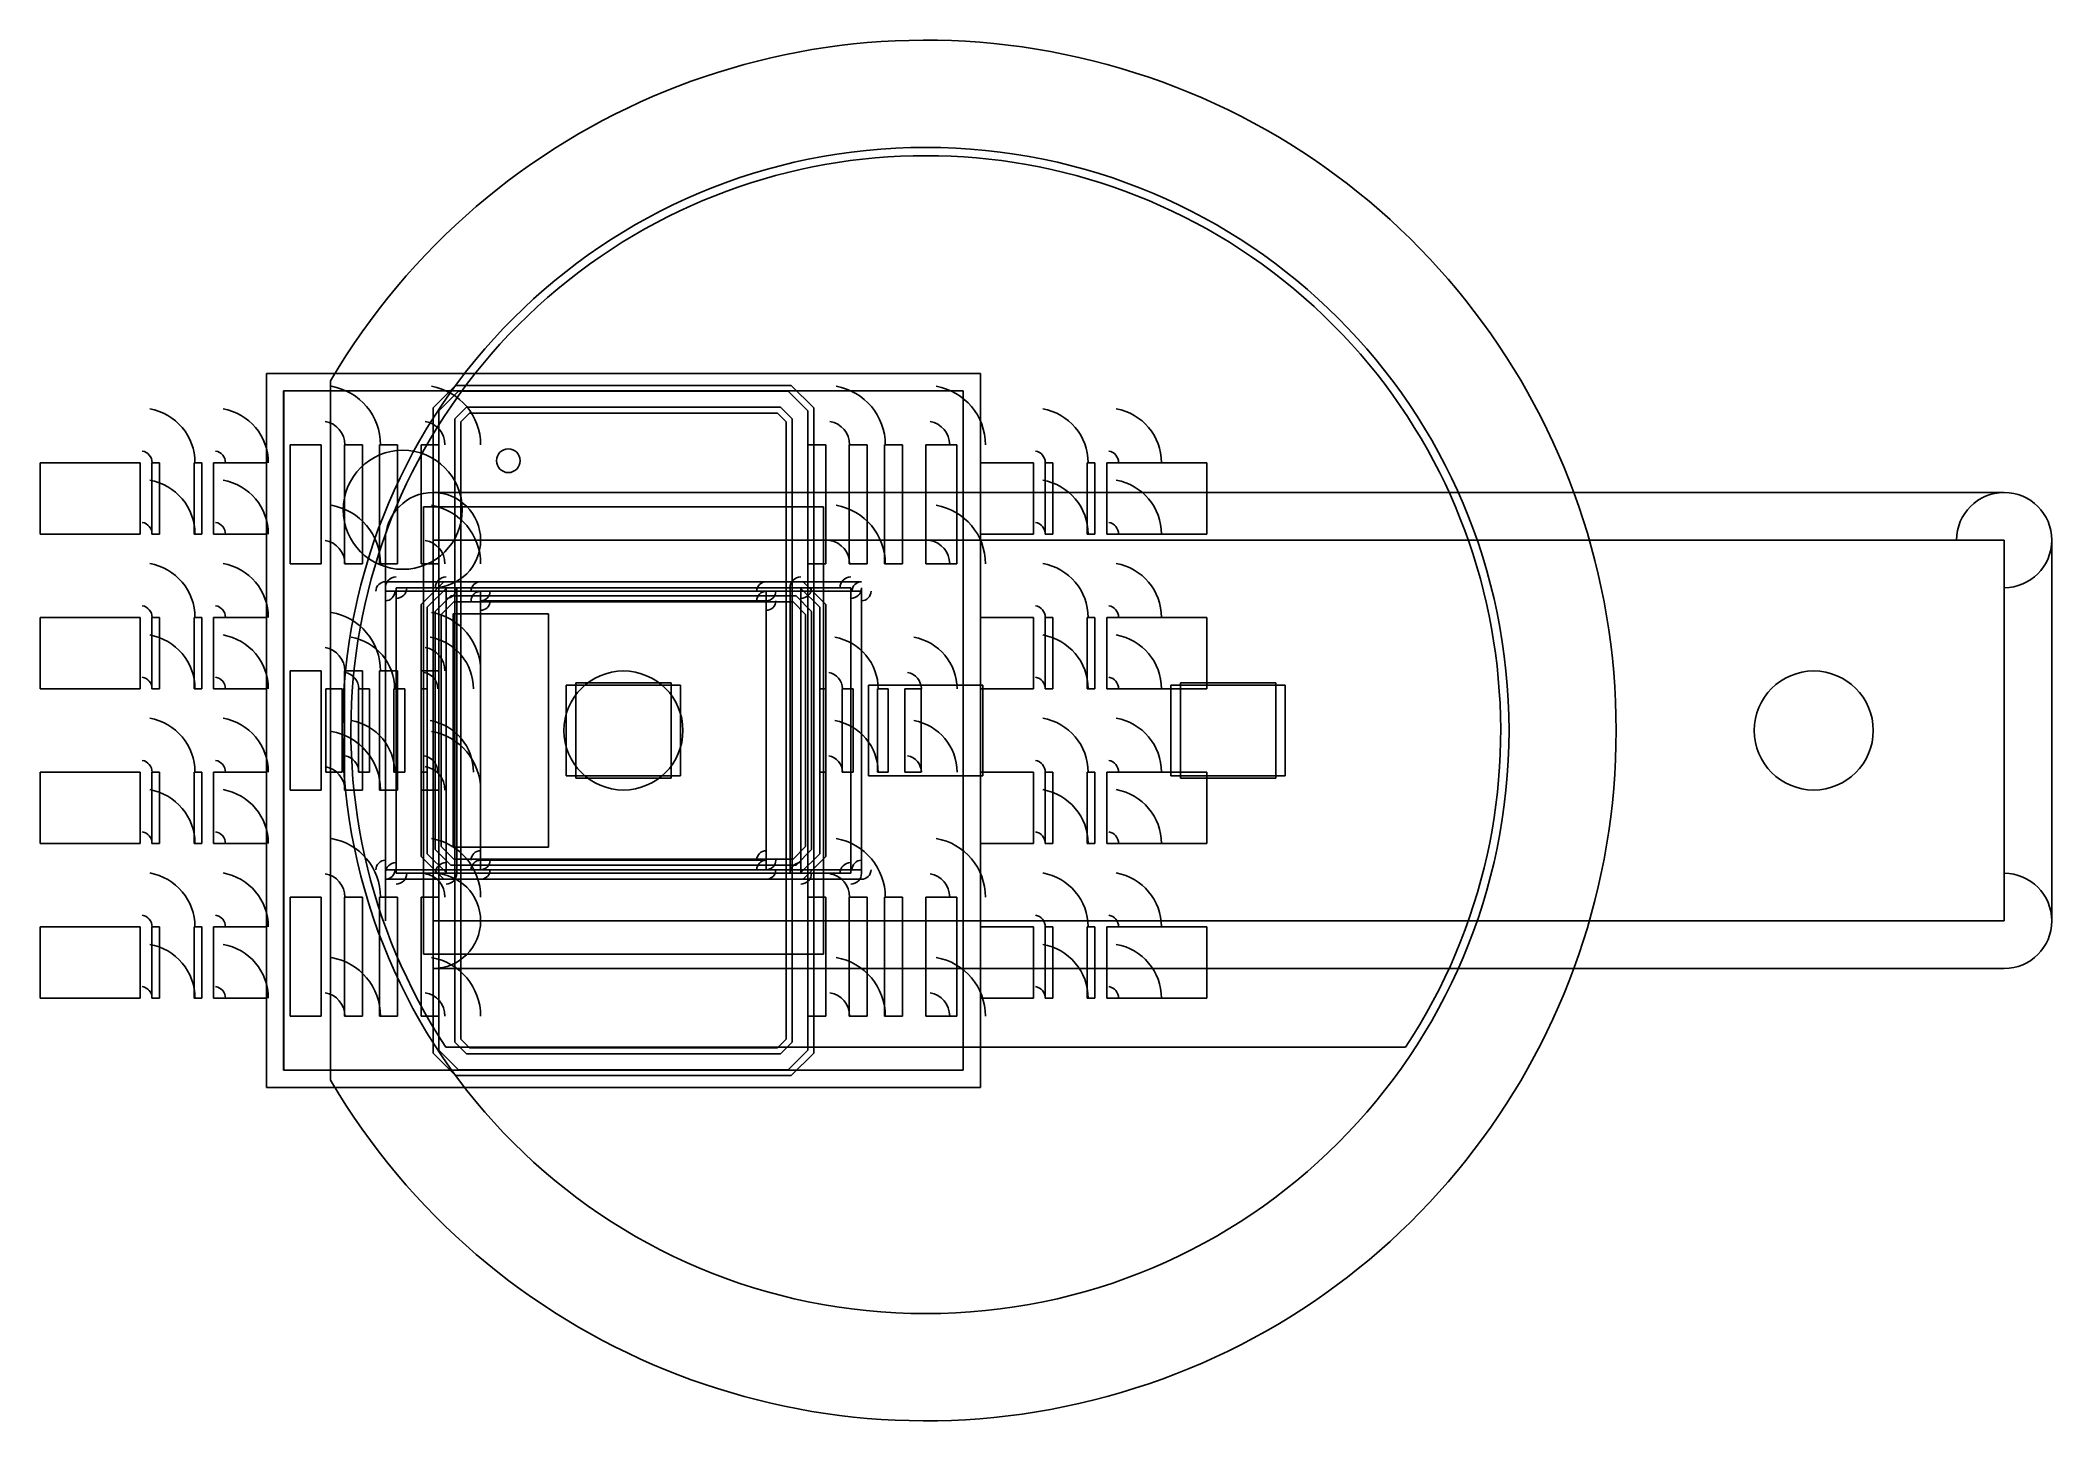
# Model space of a CAD drawing. Extents: x -2 to 154, y -118 to 3.
# Drawn here: x -2.45 to 6, y -2.9 to 2.9 of the extents above.
import ezdxf

# ---------------------------------------------------------------- set-up
doc = ezdxf.new("R2010")
doc.units = 0
doc.layers.get('0').update_dxf_attribs({"linetype": 'CONTINUOUS'})

msp = doc.modelspace()

# ---------------------------------------------------------------- linework, layer by layer
for p, q in [((-1.5, 1.5, 0.44), (-1.5, 1.5, 0.4625)), ((-1.5, 1.5, 0.4625), (-1.5, 1.5, 0.485)), ((-1.5, 1.5, 0.485), (-1.5, 1.5, 0.5075)), ((-1.5, 1.5, 0.5075), (-1.5, 1.5, 0.53)), ((-1.5, 1.5, 0.53), (-1.5, 1.5, 0.5525)), ((-1.5, 1.5, 0.5525), (-1.5, 1.5, 0.575)), ((-1.5, 1.5, 0.575), (-1.5, 1.5, 0.5975)), ((-1.5, 1.5, 0.5975), (-1.5, 1.5, 0.62)), ((-1.5, 1.5, 0.44), (-1.5, 1.125, 0.44)), ((-1.5, 1.5, 0.62), (-1.5, 1.125, 0.62)), ((1.5, 1.5, 0.44), (-1.5, 1.5, 0.44)), ((1.5, 1.5, 0.62), (-1.5, 1.5, 0.62)), ((-1.4995, 1.4995, 0.62), (-1.4995, 1.125, 0.62)), ((1.4995, 1.4995, 0.62), (-1.4995, 1.4995, 0.62)), ((-1.23, -1.4697, 4), (-1.23, 1.4697, 4)), ((-1.23, 1.4697, 3), (-1.23, 1.4697, 4)), ((-1.23, -1.4697, 3), (-1.23, 1.4697, 3)), ((-0.8, 1.355, 0.9), (-0.705, 1.45, 0.9)), ((-0.8, 1.355, 0.75), (-0.705, 1.45, 0.75)), ((-0.705, 1.45, 0.75), (0.705, 1.45, 0.75)), ((-0.705, 1.45, 0.9), (0.705, 1.45, 0.9)), ((-0.705, 1.45, 0.75), (-0.705, 1.45, 0.7688)), ((-0.705, 1.45, 0.7688), (-0.705, 1.45, 0.7875)), ((-0.705, 1.45, 0.7875), (-0.705, 1.45, 0.8063)), ((-0.705, 1.45, 0.8063), (-0.705, 1.45, 0.825)), ((-0.705, 1.45, 0.825), (-0.705, 1.45, 0.8438)), ((-0.705, 1.45, 0.8438), (-0.705, 1.45, 0.8625)), ((-0.705, 1.45, 0.8625), (-0.705, 1.45, 0.8812)), ((-0.705, 1.45, 0.8812), (-0.705, 1.45, 0.9)), ((0.705, 1.45, 0.75), (0.705, 1.45, 0.7688)), ((0.705, 1.45, 0.7688), (0.705, 1.45, 0.7875)), ((0.705, 1.45, 0.7875), (0.705, 1.45, 0.8063)), ((0.705, 1.45, 0.8063), (0.705, 1.45, 0.825)), ((0.705, 1.45, 0.825), (0.705, 1.45, 0.8438)), ((0.705, 1.45, 0.8438), (0.705, 1.45, 0.8625)), ((0.705, 1.45, 0.8625), (0.705, 1.45, 0.8812)), ((0.705, 1.45, 0.8812), (0.705, 1.45, 0.9)), ((0.705, 1.45, 0.75), (0.8, 1.355, 0.75)), ((0.705, 1.45, 0.9), (0.8, 1.355, 0.9)), ((1.4995, 1.125, 0.62), (1.4995, 1.4995, 0.62)), ((1.5, 1.5, 0.44), (1.5, 1.5, 0.4625)), ((1.5, 1.5, 0.4625), (1.5, 1.5, 0.485)), ((1.5, 1.5, 0.485), (1.5, 1.5, 0.5075)), ((1.5, 1.5, 0.5075), (1.5, 1.5, 0.53)), ((1.5, 1.5, 0.53), (1.5, 1.5, 0.5525)), ((1.5, 1.5, 0.5525), (1.5, 1.5, 0.575)), ((1.5, 1.5, 0.575), (1.5, 1.5, 0.5975)), ((1.5, 1.5, 0.5975), (1.5, 1.5, 0.62)), ((1.5, 1.125, 0.62), (1.5, 1.5, 0.62)), ((1.5, 1.125, 0.44), (1.5, 1.5, 0.44)), ((-1.4277, 1.4277, 0.1), (-1.4277, -1.4277, 0.1)), ((1.4277, 1.4277, 0.1), (-1.4277, 1.4277, 0.1)), ((-1.4272, 1.4272, 0.96), (-1.4272, -1.4272, 0.96)), ((1.4272, 1.4272, 0.96), (-1.4272, 1.4272, 0.96)), ((-0.8, 1.2, 0.9), (-0.8, 1.355, 0.9)), ((-0.8, 1.355, 0.75), (-0.8, 1.355, 0.7688)), ((-0.8, 1.355, 0.7688), (-0.8, 1.355, 0.7875)), ((-0.8, 1.355, 0.7875), (-0.8, 1.355, 0.8063)), ((-0.8, 1.355, 0.8063), (-0.8, 1.355, 0.825)), ((-0.8, 1.355, 0.825), (-0.8, 1.355, 0.8438)), ((-0.8, 1.355, 0.8438), (-0.8, 1.355, 0.8625)), ((-0.8, 1.355, 0.8625), (-0.8, 1.355, 0.8812)), ((-0.8, 1.355, 0.8812), (-0.8, 1.355, 0.9)), ((-0.8, 1.2, 0.75), (-0.8, 1.355, 0.75)), ((-0.775, 1.3425, 0.9), (-0.6925, 1.425, 0.9)), ((-0.7086, 1.3093, 0.1), (-0.6593, 1.3586, 0.1)), ((-0.6925, 1.425, 0.9), (0.6925, 1.425, 0.9)), ((-0.6593, 1.3586, 0.1), (0.6593, 1.3586, 0.1)), ((0.6593, 1.3586, 0.1), (0.7086, 1.3093, 0.1)), ((0.6925, 1.425, 0.9), (0.775, 1.3425, 0.9)), ((0.8, 1.355, 0.75), (0.8, 1.355, 0.7688)), ((0.8, 1.355, 0.7688), (0.8, 1.355, 0.7875)), ((0.8, 1.355, 0.7875), (0.8, 1.355, 0.8063)), ((0.8, 1.355, 0.8063), (0.8, 1.355, 0.825)), ((0.8, 1.355, 0.825), (0.8, 1.355, 0.8438)), ((0.8, 1.355, 0.8438), (0.8, 1.355, 0.8625)), ((0.8, 1.355, 0.8625), (0.8, 1.355, 0.8812)), ((0.8, 1.355, 0.8812), (0.8, 1.355, 0.9)), ((0.8, 1.355, 0.9), (0.8, 1.2, 0.9)), ((0.8, 1.355, 0.75), (0.8, 1.2, 0.75)), ((1.4272, -1.4272, 0.96), (1.4272, 1.4272, 0.96)), ((1.4277, -1.4277, 0.1), (1.4277, 1.4277, 0.1)), ((-0.775, 1.2, 0.9), (-0.775, 1.3425, 0.9)), ((-0.7086, -1.3093, 0.1), (-0.7086, 1.3093, 0.1)), ((-0.6836, 1.2968, 1.55), (-0.6468, 1.3336, 1.55)), ((-0.6836, -1.2968, 1.55), (-0.6836, 1.2968, 1.55)), ((-0.6468, 1.3336, 1.55), (0.6468, 1.3336, 1.55)), ((0.6468, 1.3336, 1.55), (0.6836, 1.2968, 1.55)), ((0.6836, 1.2968, 1.55), (0.6836, -1.2968, 1.55)), ((0.7086, 1.3093, 0.1), (0.7086, -1.3093, 0.1)), ((0.775, 1.3425, 0.9), (0.775, 1.2, 0.9)), ((-1.2705, 1.2), (-1.4, 1.2)), ((-1.4, 1.2), (-1.4, 1.2, 0.15)), ((-1.4, 1.2, 0.15), (-1.2705, 1.2, 0.15)), ((-1.4, 0.7, 0.15), (-1.4, 1.2, 0.15)), ((-1.4, 0.7), (-1.4, 1.2)), ((-1.2705, 0.7, 0.15), (-1.2705, 1.2, 0.15)), ((-1.2705, 0.7), (-1.2705, 1.2)), ((-1.1721, 1.2, 0.2326), (-1.0962, 1.2, 0.6934)), ((-1.1721, 0.7, 0.2326), (-1.1721, 1.2, 0.2326)), ((-1.0962, 0.7, 0.6934), (-1.0962, 1.2, 0.6934)), ((-0.9485, 1.2, 0.6674), (-1.0243, 1.2, 0.2066)), ((-1.0243, 0.7, 0.2066), (-1.0243, 1.2, 0.2066)), ((-0.9485, 0.7, 0.6674), (-0.9485, 1.2, 0.6674)), ((-0.8, 1.2, 0.75), (-0.85, 1.2, 0.75)), ((-0.85, 0.7, 0.75), (-0.85, 1.2, 0.75)), ((-0.85, 0.7, 0.9), (-0.85, 1.2, 0.9)), ((-0.85, 1.2, 0.9), (-0.8, 1.2, 0.9)), ((-0.8, 1.2, 0.9), (-0.775, 1.2, 0.9)), ((-0.8, 0.7, 0.75), (-0.8, 1.2, 0.75)), ((-0.8, 1.2, 0.75), (-0.8, 1.2, 0.9)), ((-0.775, 0.7, 0.9), (-0.775, 1.2, 0.9)), ((0.8, 1.2, 0.9), (0.775, 1.2, 0.9)), ((0.775, 1.2, 0.9), (0.775, 0.7, 0.9)), ((0.8, 1.2, 0.75), (0.8, 1.2, 0.9)), ((0.8, 1.2, 0.75), (0.85, 1.2, 0.75)), ((0.8, 1.2, 0.75), (0.8, 0.7, 0.75)), ((0.85, 1.2, 0.9), (0.8, 1.2, 0.9)), ((0.85, 1.2, 0.75), (0.85, 0.7, 0.75)), ((0.85, 1.2, 0.9), (0.85, 0.7, 0.9)), ((0.9485, 1.2, 0.6674), (1.0243, 1.2, 0.2066)), ((0.9485, 1.2, 0.6674), (0.9485, 0.7, 0.6674)), ((1.0243, 1.2, 0.2066), (1.0243, 0.7, 0.2066)), ((1.1721, 1.2, 0.2326), (1.0962, 1.2, 0.6934)), ((1.0962, 1.2, 0.6934), (1.0962, 0.7, 0.6934)), ((1.1721, 1.2, 0.2326), (1.1721, 0.7, 0.2326)), ((1.2705, 1.2), (1.4, 1.2)), ((1.4, 1.2, 0.15), (1.2705, 1.2, 0.15)), ((1.2705, 1.2, 0.15), (1.2705, 0.7, 0.15)), ((1.2705, 1.2), (1.2705, 0.7)), ((1.4, 1.2), (1.4, 1.2, 0.15)), ((1.4, 1.2, 0.15), (1.4, 0.7, 0.15)), ((1.4, 1.2), (1.4, 0.7)), ((-2.03, 1.125), (-2.45, 1.125)), ((-2.45, 1.125), (-2.45, 1.125, 0.18)), ((-2.45, 1.125, 0.18), (-2.03, 1.125, 0.18)), ((-2.45, 0.825, 0.18), (-2.45, 1.125, 0.18)), ((-2.45, 0.825), (-2.45, 1.125)), ((-2.03, 0.825, 0.18), (-2.03, 1.125, 0.18)), ((-2.03, 0.825), (-2.03, 1.125)), ((-1.9808, 1.125, 0.2213), (-1.9483, 1.125, 0.4299)), ((-1.9808, 0.825, 0.2213), (-1.9808, 1.125, 0.2213)), ((-1.9483, 0.825, 0.4299), (-1.9483, 1.125, 0.4299)), ((-1.771, 1.125, 0.3987), (-1.8035, 1.125, 0.1901)), ((-1.8035, 0.825, 0.1901), (-1.8035, 1.125, 0.1901)), ((-1.771, 0.825, 0.3987), (-1.771, 1.125, 0.3987)), ((-1.5, 1.125, 0.44), (-1.7218, 1.125, 0.44)), ((-1.7218, 0.825, 0.44), (-1.7218, 1.125, 0.44)), ((-1.7218, 1.125, 0.62), (-1.5, 1.125, 0.62)), ((-1.7218, 0.825, 0.62), (-1.7218, 1.125, 0.62)), ((-1.5, 1.125, 0.62), (-1.5, 1.125, 0.44)), ((-1.5, 1.125, 0.44), (-1.5, 0.825, 0.44)), ((-1.5, 1.125, 0.62), (-1.4995, 1.125, 0.62)), ((-1.4995, 1.125, 0.62), (-1.4995, 0.825, 0.62)), ((1.5, 1.125, 0.62), (1.4995, 1.125, 0.62)), ((1.4995, 0.825, 0.62), (1.4995, 1.125, 0.62)), ((1.5, 1.125, 0.44), (1.7218, 1.125, 0.44)), ((1.5, 0.825, 0.44), (1.5, 1.125, 0.44)), ((1.5, 1.125, 0.62), (1.5, 1.125, 0.44)), ((1.7218, 1.125, 0.62), (1.5, 1.125, 0.62)), ((1.7218, 1.125, 0.44), (1.7218, 0.825, 0.44)), ((1.7218, 1.125, 0.62), (1.7218, 0.825, 0.62)), ((1.771, 1.125, 0.3987), (1.8035, 1.125, 0.1901)), ((1.771, 1.125, 0.3987), (1.771, 0.825, 0.3987)), ((1.8035, 1.125, 0.1901), (1.8035, 0.825, 0.1901)), ((1.9808, 1.125, 0.2213), (1.9483, 1.125, 0.4299)), ((1.9483, 1.125, 0.4299), (1.9483, 0.825, 0.4299)), ((1.9808, 1.125, 0.2213), (1.9808, 0.825, 0.2213)), ((2.03, 1.125), (2.45, 1.125)), ((2.45, 1.125, 0.18), (2.03, 1.125, 0.18)), ((2.03, 1.125, 0.18), (2.03, 0.825, 0.18)), ((2.03, 1.125), (2.03, 0.825)), ((2.45, 1.125), (2.45, 1.125, 0.18)), ((2.45, 1.125, 0.18), (2.45, 0.825, 0.18)), ((2.45, 1.125), (2.45, 0.825)), ((-0.84, 0.94, 0.1), (0.84, 0.94, 0.1)), ((-0.84, 0.94, 0.1), (-0.84, -0.94, 0.1)), ((-0.84, 0.94), (-0.84, -0.94)), ((-0.84, 0.94), (-0.84, 0.94, 0.1)), ((-0.84, 0.94), (0.84, 0.94)), ((-0.8, 1), (5.8, 1)), ((-0.8, 1), (-0.8, 1, 9.8)), ((5.8, 1, 9.8), (-0.8, 1, 9.8)), ((0.84, 0.94, 0.1), (0.84, -0.94, 0.1)), ((0.84, 0.94), (0.84, -0.94)), ((0.84, 0.94), (0.84, 0.94, 0.1)), ((5.8, 1), (5.8, 1, 9.8)), ((-2.03, 0.825), (-2.45, 0.825)), ((-2.45, 0.825), (-2.45, 0.825, 0.18)), ((-2.45, 0.825, 0.18), (-2.03, 0.825, 0.18)), ((-1.9808, 0.825, 0.2213), (-1.9483, 0.825, 0.4299)), ((-1.771, 0.825, 0.3987), (-1.8035, 0.825, 0.1901)), ((-1.5, 0.825, 0.44), (-1.7218, 0.825, 0.44)), ((-1.7218, 0.825, 0.62), (-1.5, 0.825, 0.62)), ((-1.5, 0.825, 0.62), (-1.5, 0.825, 0.44)), ((-1.5, 0.825, 0.44), (-1.5, 0.475, 0.44)), ((-1.5, 0.825, 0.62), (-1.5, 0.475, 0.62)), ((-1.5, 0.825, 0.62), (-1.4995, 0.825, 0.62)), ((-1.4995, 0.825, 0.62), (-1.4995, 0.475, 0.62)), ((-1, -0.8), (-1, 0.8)), ((-1, 0.8), (-1, 0.8, 9.8)), ((-1, 0.8, 9.8), (-1, -0.8, 9.8)), ((-0.8, 0.8, 10), (-0.8, -0.8, 10)), ((5.8, 0.8, 10), (-0.8, 0.8, 10)), ((1.5, 0.825, 0.62), (1.4995, 0.825, 0.62)), ((1.4995, 0.475, 0.62), (1.4995, 0.825, 0.62)), ((1.5, 0.475, 0.44), (1.5, 0.825, 0.44)), ((1.5, 0.825, 0.62), (1.5, 0.825, 0.44)), ((1.5, 0.475, 0.62), (1.5, 0.825, 0.62)), ((1.5, 0.825, 0.44), (1.7218, 0.825, 0.44)), ((1.7218, 0.825, 0.62), (1.5, 0.825, 0.62)), ((1.771, 0.825, 0.3987), (1.8035, 0.825, 0.1901)), ((1.9808, 0.825, 0.2213), (1.9483, 0.825, 0.4299)), ((2.03, 0.825), (2.45, 0.825)), ((2.45, 0.825, 0.18), (2.03, 0.825, 0.18)), ((2.45, 0.825), (2.45, 0.825, 0.18)), ((5.8, -0.8, 10), (5.8, 0.8, 10)), ((6, -0.8), (6, 0.8)), ((6, 0.8), (6, 0.8, 9.8)), ((6, -0.8, 9.8), (6, 0.8, 9.8)), ((-1.2705, 0.7), (-1.4, 0.7)), ((-1.4, 0.7), (-1.4, 0.7, 0.15)), ((-1.4, 0.7, 0.15), (-1.2705, 0.7, 0.15)), ((-1.1721, 0.7, 0.2326), (-1.0962, 0.7, 0.6934)), ((-0.9485, 0.7, 0.6674), (-1.0243, 0.7, 0.2066)), ((-0.8, 0.7, 0.75), (-0.85, 0.7, 0.75)), ((-0.85, 0.7, 0.9), (-0.8, 0.7, 0.9)), ((-0.8, 0.25, 0.75), (-0.8, 0.7, 0.75)), ((-0.8, 0.7, 0.75), (-0.8, 0.7, 0.9)), ((-0.8, 0.25, 0.9), (-0.8, 0.7, 0.9)), ((-0.8, 0.7, 0.9), (-0.775, 0.7, 0.9)), ((-0.775, 0.25, 0.9), (-0.775, 0.7, 0.9)), ((0.8, 0.7, 0.9), (0.775, 0.7, 0.9)), ((0.775, 0.7, 0.9), (0.775, -0.7, 0.9)), ((0.8, 0.7, 0.75), (0.85, 0.7, 0.75)), ((0.8, 0.7, 0.75), (0.8, 0.7, 0.9)), ((0.8, 0.7, 0.75), (0.8, -0.7, 0.75)), ((0.8, 0.7, 0.9), (0.8, -0.7, 0.9)), ((0.85, 0.7, 0.9), (0.8, 0.7, 0.9)), ((0.9485, 0.7, 0.6674), (1.0243, 0.7, 0.2066)), ((1.1721, 0.7, 0.2326), (1.0962, 0.7, 0.6934)), ((1.2705, 0.7), (1.4, 0.7)), ((1.4, 0.7, 0.15), (1.2705, 0.7, 0.15)), ((1.4, 0.7), (1.4, 0.7, 0.15)), ((-1, 0.625, 0.04), (-1, 0.625, 1.21)), ((-1, 0.625, 0.04), (-0.6, 0.625, 0.04)), ((-1, 0.625, 1.21), (-0.6, 0.625, 1.21)), ((-1, -0.6, 0.045), (-1, 0.6, 0.045)), ((-1, 0.6, 0.045), (-1, 0.6, 0.405)), ((-1, -0.6, 0.405), (-1, 0.6, 0.405)), ((-0.955, -0.6), (-0.955, 0.6)), ((-0.955, -0.6, 0.45), (-0.955, 0.6, 0.45)), ((-0.955, 0.6), (-0.745, 0.6)), ((-0.955, 0.6, 0.45), (-0.745, 0.6, 0.45)), ((-0.955, 0.6, 0.405), (-0.7, 0.6, 0.405)), ((-0.955, 0.6, 0.045), (-0.955, 0.6, 0.405)), ((-0.955, 0.6, 0.045), (-0.7, 0.6, 0.045)), ((-0.85, 0.53, 0.525), (-0.755, 0.625, 0.525)), ((-0.85, 0.53, 0.675), (-0.755, 0.625, 0.675)), ((-0.825, 0.5175, 0.675), (-0.7425, 0.6, 0.675)), ((-0.755, 0.625, 0.525), (-0.755, 0.625, 0.5438)), ((-0.755, 0.625, 0.5438), (-0.755, 0.625, 0.5625)), ((-0.755, 0.625, 0.5625), (-0.755, 0.625, 0.5813)), ((-0.755, 0.625, 0.5813), (-0.755, 0.625, 0.6)), ((-0.755, 0.625, 0.6), (-0.755, 0.625, 0.6188)), ((-0.755, 0.625, 0.6188), (-0.755, 0.625, 0.6375)), ((-0.755, 0.625, 0.6375), (-0.755, 0.625, 0.6563)), ((-0.755, 0.625, 0.6563), (-0.755, 0.625, 0.675)), ((-0.755, 0.625, 0.675), (0.755, 0.625, 0.675)), ((-0.755, 0.625, 0.525), (0.755, 0.625, 0.525)), ((-0.745, -0.6), (-0.745, 0.6)), ((-0.745, -0.6, 0.45), (-0.745, 0.6, 0.45)), ((-0.7425, 0.6, 0.675), (0.7425, 0.6, 0.675)), ((-0.7, -0.6, 0.045), (-0.7, 0.6, 0.045)), ((-0.7, -0.6, 0.405), (-0.7, 0.6, 0.405)), ((-0.7, 0.6, 0.405), (0.7, 0.6, 0.405)), ((-0.7, 0.6, 0.045), (0.7, 0.6, 0.045)), ((-0.7, 0.6, 0.405), (-0.7, 0.6, 0.45)), ((-0.7, -0.6, 0.45), (-0.7, 0.6, 0.45)), ((-0.7, 0.6, 0.45), (0.7, 0.6, 0.45)), ((-0.6, 0.625, 0.04), (-0.6, 0.625, 1.21)), ((0.6, 0.625, 0.04), (0.6, 0.625, 1.21)), ((0.6, 0.625, 0.04), (1, 0.625, 0.04)), ((0.6, 0.625, 1.21), (1, 0.625, 1.21)), ((0.7, 0.6, 0.405), (0.955, 0.6, 0.405)), ((0.7, 0.6, 0.045), (0.955, 0.6, 0.045)), ((0.7, -0.6, 0.045), (0.7, 0.6, 0.045)), ((0.7, 0.6, 0.405), (0.7, 0.6, 0.45)), ((0.7, -0.6, 0.405), (0.7, 0.6, 0.405)), ((0.7, -0.6, 0.45), (0.7, 0.6, 0.45)), ((0.7425, 0.6, 0.675), (0.825, 0.5175, 0.675)), ((0.745, 0.6), (0.955, 0.6)), ((0.745, 0.6, 0.45), (0.955, 0.6, 0.45)), ((0.745, -0.6), (0.745, 0.6)), ((0.745, -0.6, 0.45), (0.745, 0.6, 0.45)), ((0.755, 0.625, 0.675), (0.85, 0.53, 0.675)), ((0.755, 0.625, 0.525), (0.755, 0.625, 0.5438)), ((0.755, 0.625, 0.5438), (0.755, 0.625, 0.5625)), ((0.755, 0.625, 0.5625), (0.755, 0.625, 0.5813)), ((0.755, 0.625, 0.5813), (0.755, 0.625, 0.6)), ((0.755, 0.625, 0.6), (0.755, 0.625, 0.6188)), ((0.755, 0.625, 0.6188), (0.755, 0.625, 0.6375)), ((0.755, 0.625, 0.6375), (0.755, 0.625, 0.6563)), ((0.755, 0.625, 0.6563), (0.755, 0.625, 0.675)), ((0.755, 0.625, 0.525), (0.85, 0.53, 0.525)), ((0.955, 0.6, 0.045), (0.955, 0.6, 0.405)), ((0.955, -0.6), (0.955, 0.6)), ((0.955, -0.6, 0.45), (0.955, 0.6, 0.45)), ((1, 0.625, 0.04), (1, 0.625, 1.21)), ((1, 0.6, 0.045), (1, 0.6, 0.405)), ((1, -0.6, 0.045), (1, 0.6, 0.045)), ((1, -0.6, 0.405), (1, 0.6, 0.405)), ((-1, -0.585), (-1, 0.585)), ((-1, -0.585, 1.25), (-1, 0.585, 1.25)), ((-1, 0.585), (-0.6, 0.585)), ((-1, 0.585, 1.25), (-0.6, 0.585, 1.25)), ((-0.85, 0.175, 0.525), (-0.85, 0.53, 0.525)), ((-0.85, 0.53, 0.525), (-0.85, 0.53, 0.5438)), ((-0.85, 0.53, 0.5438), (-0.85, 0.53, 0.5625)), ((-0.85, 0.53, 0.5625), (-0.85, 0.53, 0.5813)), ((-0.85, 0.53, 0.5813), (-0.85, 0.53, 0.6)), ((-0.85, 0.53, 0.6), (-0.85, 0.53, 0.6188)), ((-0.85, 0.53, 0.6188), (-0.85, 0.53, 0.6375)), ((-0.85, 0.53, 0.6375), (-0.85, 0.53, 0.6563)), ((-0.85, 0.53, 0.6563), (-0.85, 0.53, 0.675)), ((-0.85, 0.175, 0.675), (-0.85, 0.53, 0.675)), ((-0.825, 0.175, 0.675), (-0.825, 0.5175, 0.675)), ((-0.7903, 0.5001, 0.1), (-0.7251, 0.5653, 0.1)), ((-0.7653, 0.4876, 1.1), (-0.7126, 0.5403, 1.1)), ((-0.7251, 0.5653, 0.1), (0.7251, 0.5653, 0.1)), ((-0.7126, 0.5403, 1.1), (0.7126, 0.5403, 1.1)), ((-0.6, -0.585), (-0.6, 0.585)), ((-0.6, -0.585, 1.25), (-0.6, 0.585, 1.25)), ((-0.6, 0.585, 0.08), (-0.6, 0.585, 1.17)), ((-0.6, 0.585, 0.08), (0.6, 0.585, 0.08)), ((-0.6, 0.585, 1.17), (0.6, 0.585, 1.17)), ((-0.6, -0.545, 1.21), (-0.6, 0.545, 1.21)), ((-0.6, -0.545, 0.04), (-0.6, 0.545, 0.04)), ((-0.6, 0.545, 0.04), (0.6, 0.545, 0.04)), ((-0.6, 0.545, 1.21), (0.6, 0.545, 1.21)), ((0.6, 0.585, 0.08), (0.6, 0.585, 1.17)), ((0.6, -0.585), (0.6, 0.585)), ((0.6, -0.585, 1.25), (0.6, 0.585, 1.25)), ((0.6, 0.585), (1, 0.585)), ((0.6, 0.585, 1.25), (1, 0.585, 1.25)), ((0.6, -0.545, 0.04), (0.6, 0.545, 0.04)), ((0.6, -0.545, 1.21), (0.6, 0.545, 1.21)), ((0.7126, 0.5403, 1.1), (0.7653, 0.4876, 1.1)), ((0.7251, 0.5653, 0.1), (0.7903, 0.5001, 0.1)), ((0.825, 0.5175, 0.675), (0.825, 0.175, 0.675)), ((0.85, 0.53, 0.675), (0.85, 0.175, 0.675)), ((0.85, 0.53, 0.525), (0.85, 0.53, 0.5438)), ((0.85, 0.53, 0.5438), (0.85, 0.53, 0.5625)), ((0.85, 0.53, 0.5625), (0.85, 0.53, 0.5813)), ((0.85, 0.53, 0.5813), (0.85, 0.53, 0.6)), ((0.85, 0.53, 0.6), (0.85, 0.53, 0.6188)), ((0.85, 0.53, 0.6188), (0.85, 0.53, 0.6375)), ((0.85, 0.53, 0.6375), (0.85, 0.53, 0.6563)), ((0.85, 0.53, 0.6563), (0.85, 0.53, 0.675)), ((0.85, 0.53, 0.525), (0.85, 0.175, 0.525)), ((1, -0.585), (1, 0.585)), ((1, -0.585, 1.25), (1, 0.585, 1.25)), ((-2.03, 0.475), (-2.45, 0.475)), ((-2.45, 0.475), (-2.45, 0.475, 0.18)), ((-2.45, 0.475, 0.18), (-2.03, 0.475, 0.18)), ((-2.45, 0.175, 0.18), (-2.45, 0.475, 0.18)), ((-2.45, 0.175), (-2.45, 0.475)), ((-2.03, 0.175, 0.18), (-2.03, 0.475, 0.18)), ((-2.03, 0.175), (-2.03, 0.475)), ((-1.9808, 0.475, 0.2213), (-1.9483, 0.475, 0.4299)), ((-1.9808, 0.175, 0.2213), (-1.9808, 0.475, 0.2213)), ((-1.9483, 0.175, 0.4299), (-1.9483, 0.475, 0.4299)), ((-1.771, 0.475, 0.3987), (-1.8035, 0.475, 0.1901)), ((-1.8035, 0.175, 0.1901), (-1.8035, 0.475, 0.1901)), ((-1.771, 0.175, 0.3987), (-1.771, 0.475, 0.3987)), ((-1.5, 0.475, 0.44), (-1.7218, 0.475, 0.44)), ((-1.7218, 0.175, 0.44), (-1.7218, 0.475, 0.44)), ((-1.7218, 0.475, 0.62), (-1.5, 0.475, 0.62)), ((-1.7218, 0.175, 0.62), (-1.7218, 0.475, 0.62)), ((-1.5, 0.475, 0.62), (-1.5, 0.475, 0.44)), ((-1.5, 0.475, 0.44), (-1.5, 0.175, 0.44)), ((-1.5, 0.475, 0.62), (-1.4995, 0.475, 0.62)), ((-1.4995, 0.475, 0.62), (-1.4995, 0.175, 0.62)), ((-0.7903, -0.5001, 0.1), (-0.7903, 0.5001, 0.1)), ((-0.7653, -0.4876, 1.1), (-0.7653, 0.4876, 1.1)), ((-0.7153, -0.4903, 1.1), (-0.7153, 0.4903, 1.1)), ((-0.3153, 0.4903, 1.1), (-0.7153, 0.4903, 1.1)), ((-0.7153, 0.4903, 1.1), (-0.7153, 0.4903, 1.11)), ((-0.7153, 0.4903, 1.11), (-0.3153, 0.4903, 1.11)), ((-0.7153, -0.4903, 1.11), (-0.7153, 0.4903, 1.11)), ((-0.3153, -0.4903, 1.1), (-0.3153, 0.4903, 1.1)), ((-0.3153, 0.4903, 1.1), (-0.3153, 0.4903, 1.11)), ((-0.3153, -0.4903, 1.11), (-0.3153, 0.4903, 1.11)), ((0.7653, 0.4876, 1.1), (0.7653, -0.4876, 1.1)), ((0.7903, 0.5001, 0.1), (0.7903, -0.5001, 0.1)), ((1.5, 0.475, 0.62), (1.4995, 0.475, 0.62)), ((1.4995, 0.175, 0.62), (1.4995, 0.475, 0.62)), ((1.5, 0.475, 0.44), (1.7218, 0.475, 0.44)), ((1.5, 0.175, 0.44), (1.5, 0.475, 0.44)), ((1.5, 0.475, 0.62), (1.5, 0.475, 0.44)), ((1.7218, 0.475, 0.62), (1.5, 0.475, 0.62)), ((1.7218, 0.475, 0.44), (1.7218, 0.175, 0.44)), ((1.7218, 0.475, 0.62), (1.7218, 0.175, 0.62)), ((1.771, 0.475, 0.3987), (1.8035, 0.475, 0.1901)), ((1.771, 0.475, 0.3987), (1.771, 0.175, 0.3987)), ((1.8035, 0.475, 0.1901), (1.8035, 0.175, 0.1901)), ((1.9808, 0.475, 0.2213), (1.9483, 0.475, 0.4299)), ((1.9483, 0.475, 0.4299), (1.9483, 0.175, 0.4299)), ((1.9808, 0.475, 0.2213), (1.9808, 0.175, 0.2213)), ((2.03, 0.475), (2.45, 0.475)), ((2.45, 0.475, 0.18), (2.03, 0.475, 0.18)), ((2.03, 0.475, 0.18), (2.03, 0.175, 0.18)), ((2.03, 0.475), (2.03, 0.175)), ((2.45, 0.475), (2.45, 0.475, 0.18)), ((2.45, 0.475, 0.18), (2.45, 0.175, 0.18)), ((2.45, 0.475), (2.45, 0.175)), ((-2.03, 0.175), (-2.45, 0.175)), ((-2.45, 0.175), (-2.45, 0.175, 0.18)), ((-2.45, 0.175, 0.18), (-2.03, 0.175, 0.18)), ((-1.9808, 0.175, 0.2213), (-1.9483, 0.175, 0.4299)), ((-1.771, 0.175, 0.3987), (-1.8035, 0.175, 0.1901)), ((-1.5, 0.175, 0.44), (-1.7218, 0.175, 0.44)), ((-1.7218, 0.175, 0.62), (-1.5, 0.175, 0.62)), ((-1.5, 0.175, 0.62), (-1.5, 0.175, 0.44)), ((-1.5, 0.175, 0.44), (-1.5, -0.175, 0.44)), ((-1.5, 0.175, 0.62), (-1.5, -0.175, 0.62)), ((-1.5, 0.175, 0.62), (-1.4995, 0.175, 0.62)), ((-1.4995, 0.175, 0.62), (-1.4995, -0.175, 0.62)), ((-1.2705, 0.25), (-1.4, 0.25)), ((-1.4, 0.25), (-1.4, 0.25, 0.15)), ((-1.4, 0.25, 0.15), (-1.2705, 0.25, 0.15)), ((-1.4, -0.25, 0.15), (-1.4, 0.25, 0.15)), ((-1.4, -0.25), (-1.4, 0.25)), ((-1.2705, -0.25, 0.15), (-1.2705, 0.25, 0.15)), ((-1.2705, -0.25), (-1.2705, 0.25)), ((-1.1814, 0.175), (-1.25, 0.175)), ((-1.25, 0.175), (-1.25, 0.175, 0.15)), ((-1.25, 0.175, 0.15), (-1.1814, 0.175, 0.15)), ((-1.25, -0.175, 0.15), (-1.25, 0.175, 0.15)), ((-1.25, -0.175), (-1.25, 0.175)), ((-1.1814, -0.175, 0.15), (-1.1814, 0.175, 0.15)), ((-1.1814, -0.175), (-1.1814, 0.175)), ((-1.1721, 0.25, 0.2326), (-1.0962, 0.25, 0.6934)), ((-1.1721, -0.25, 0.2326), (-1.1721, 0.25, 0.2326)), ((-1.1125, 0.175, 0.2078), (-1.0667, 0.175, 0.4932)), ((-1.1125, -0.175, 0.2078), (-1.1125, 0.175, 0.2078)), ((-1.0962, -0.25, 0.6934), (-1.0962, 0.25, 0.6934)), ((-1.0667, -0.175, 0.4932), (-1.0667, 0.175, 0.4932)), ((-0.9485, 0.25, 0.6674), (-1.0243, 0.25, 0.2066)), ((-1.0243, -0.25, 0.2066), (-1.0243, 0.25, 0.2066)), ((-0.9189, 0.175, 0.4672), (-0.9648, 0.175, 0.1818)), ((-0.9648, -0.175, 0.1818), (-0.9648, 0.175, 0.1818)), ((-0.9485, -0.25, 0.6674), (-0.9485, 0.25, 0.6674)), ((-0.9189, -0.175, 0.4672), (-0.9189, 0.175, 0.4672)), ((-0.8, 0.25, 0.75), (-0.85, 0.25, 0.75)), ((-0.85, -0.25, 0.75), (-0.85, 0.25, 0.75)), ((-0.85, 0.25, 0.9), (-0.8, 0.25, 0.9)), ((-0.85, -0.25, 0.9), (-0.85, 0.25, 0.9)), ((-0.85, -0.175, 0.525), (-0.85, 0.175, 0.525)), ((-0.85, 0.175, 0.525), (-0.85, 0.175, 0.675)), ((-0.85, 0.175, 0.675), (-0.825, 0.175, 0.675)), ((-0.85, -0.175, 0.675), (-0.85, 0.175, 0.675)), ((-0.825, -0.175, 0.675), (-0.825, 0.175, 0.675)), ((-0.8, -0.25, 0.75), (-0.8, 0.25, 0.75)), ((-0.8, 0.25, 0.75), (-0.8, 0.25, 0.9)), ((-0.8, 0.25, 0.9), (-0.775, 0.25, 0.9)), ((-0.775, -0.25, 0.9), (-0.775, 0.25, 0.9)), ((-0.24, 0.19, 2.5), (0.24, 0.19, 2.5)), ((-0.24, -0.19, 2.5), (-0.24, 0.19, 2.5)), ((-0.24, -0.19, -2.5), (-0.24, 0.19, -2.5)), ((-0.24, 0.19, 2.5), (-0.24, 0.19, -2.5)), ((-0.24, 0.19, -2.5), (0.24, 0.19, -2.5)), ((0.2, 0.2, 3), (-0.2, 0.2, 3)), ((-0.2, 0.2, 3), (-0.2, -0.2, 3)), ((-0.2, -0.2, -2.5), (-0.2, 0.2, -2.5)), ((-0.2, 0.2, 3), (-0.2, 0.2, -2.5)), ((-0.2, 0.2, -2.5), (0.2, 0.2, -2.5)), ((0.2, -0.2, 3), (0.2, 0.2, 3)), ((0.2, 0.2, 3), (0.2, 0.2, -2.5)), ((0.2, 0.2, -2.5), (0.2, -0.2, -2.5)), ((0.24, 0.19, 2.5), (0.24, -0.19, 2.5)), ((0.24, 0.19, 2.5), (0.24, 0.19, -2.5)), ((0.24, 0.19, -2.5), (0.24, -0.19, -2.5)), ((0.85, 0.175, 0.675), (0.825, 0.175, 0.675)), ((0.825, 0.175, 0.675), (0.825, -0.175, 0.675)), ((0.85, 0.175, 0.525), (0.85, 0.175, 0.675)), ((0.85, 0.175, 0.525), (0.85, -0.175, 0.525)), ((0.85, 0.175, 0.675), (0.85, -0.175, 0.675)), ((0.9189, 0.175, 0.4672), (0.9189, -0.175, 0.4672)), ((0.9189, 0.175, 0.4672), (0.9648, 0.175, 0.1818)), ((0.9648, 0.175, 0.1818), (0.9648, -0.175, 0.1818)), ((1.03, 0.19, 2.5), (1.51, 0.19, 2.5)), ((1.03, -0.19, 2.5), (1.03, 0.19, 2.5)), ((1.03, -0.19, -2.5), (1.03, 0.19, -2.5)), ((1.03, 0.19, 2.5), (1.03, 0.19, -2.5)), ((1.03, 0.19, -2.5), (1.51, 0.19, -2.5)), ((1.1125, 0.175, 0.2078), (1.0667, 0.175, 0.4932)), ((1.0667, 0.175, 0.4932), (1.0667, -0.175, 0.4932)), ((1.1125, 0.175, 0.2078), (1.1125, -0.175, 0.2078)), ((1.1814, 0.175), (1.25, 0.175)), ((1.25, 0.175, 0.15), (1.1814, 0.175, 0.15)), ((1.1814, 0.175, 0.15), (1.1814, -0.175, 0.15)), ((1.1814, 0.175), (1.1814, -0.175)), ((1.25, 0.175), (1.25, 0.175, 0.15)), ((1.25, 0.175, 0.15), (1.25, -0.175, 0.15)), ((1.25, 0.175), (1.25, -0.175)), ((1.5, 0.175, 0.62), (1.4995, 0.175, 0.62)), ((1.4995, -0.175, 0.62), (1.4995, 0.175, 0.62)), ((1.5, -0.175, 0.44), (1.5, 0.175, 0.44)), ((1.5, 0.175, 0.62), (1.5, 0.175, 0.44)), ((1.5, -0.175, 0.62), (1.5, 0.175, 0.62)), ((1.5, 0.175, 0.44), (1.7218, 0.175, 0.44)), ((1.7218, 0.175, 0.62), (1.5, 0.175, 0.62)), ((1.51, 0.19, 2.5), (1.51, -0.19, 2.5)), ((1.51, 0.19, 2.5), (1.51, 0.19, -2.5)), ((1.51, 0.19, -2.5), (1.51, -0.19, -2.5)), ((1.771, 0.175, 0.3987), (1.8035, 0.175, 0.1901)), ((1.9808, 0.175, 0.2213), (1.9483, 0.175, 0.4299)), ((2.03, 0.175), (2.45, 0.175)), ((2.45, 0.175, 0.18), (2.03, 0.175, 0.18)), ((2.3, 0.19, 2.5), (2.78, 0.19, 2.5)), ((2.3, -0.19, 2.5), (2.3, 0.19, 2.5)), ((2.3, -0.19, -2.5), (2.3, 0.19, -2.5)), ((2.3, 0.19, 2.5), (2.3, 0.19, -2.5)), ((2.3, 0.19, -2.5), (2.78, 0.19, -2.5)), ((2.34, 0.2, 3), (2.34, -0.2, 3)), ((2.74, 0.2, 3), (2.34, 0.2, 3)), ((2.34, -0.2, -2.5), (2.34, 0.2, -2.5)), ((2.34, 0.2, 3), (2.34, 0.2, -2.5)), ((2.34, 0.2, -2.5), (2.74, 0.2, -2.5)), ((2.45, 0.175), (2.45, 0.175, 0.18)), ((2.74, -0.2, 3), (2.74, 0.2, 3)), ((2.74, 0.2, 3), (2.74, 0.2, -2.5)), ((2.74, 0.2, -2.5), (2.74, -0.2, -2.5)), ((2.78, 0.19, 2.5), (2.78, -0.19, 2.5)), ((2.78, 0.19, 2.5), (2.78, 0.19, -2.5)), ((2.78, 0.19, -2.5), (2.78, -0.19, -2.5)), ((0.25, 0), (0.25, 0, -1.9)), ((3.72, 0, 9.15), (3.72, 0, 4)), ((5.25, 0), (5.25, 0, -1.9)), ((-2.03, -0.175), (-2.45, -0.175)), ((-2.45, -0.175), (-2.45, -0.175, 0.18)), ((-2.45, -0.175, 0.18), (-2.03, -0.175, 0.18)), ((-2.45, -0.475, 0.18), (-2.45, -0.175, 0.18)), ((-2.45, -0.475), (-2.45, -0.175)), ((-2.03, -0.475, 0.18), (-2.03, -0.175, 0.18)), ((-2.03, -0.475), (-2.03, -0.175)), ((-1.9808, -0.175, 0.2213), (-1.9483, -0.175, 0.4299)), ((-1.9808, -0.475, 0.2213), (-1.9808, -0.175, 0.2213)), ((-1.9483, -0.475, 0.4299), (-1.9483, -0.175, 0.4299)), ((-1.771, -0.175, 0.3987), (-1.8035, -0.175, 0.1901)), ((-1.8035, -0.475, 0.1901), (-1.8035, -0.175, 0.1901)), ((-1.771, -0.475, 0.3987), (-1.771, -0.175, 0.3987)), ((-1.5, -0.175, 0.44), (-1.7218, -0.175, 0.44)), ((-1.7218, -0.475, 0.44), (-1.7218, -0.175, 0.44)), ((-1.7218, -0.175, 0.62), (-1.5, -0.175, 0.62)), ((-1.7218, -0.475, 0.62), (-1.7218, -0.175, 0.62)), ((-1.5, -0.175, 0.62), (-1.5, -0.175, 0.44)), ((-1.5, -0.175, 0.44), (-1.5, -0.475, 0.44)), ((-1.5, -0.175, 0.62), (-1.4995, -0.175, 0.62)), ((-1.4995, -0.175, 0.62), (-1.4995, -0.475, 0.62)), ((-1.2705, -0.25), (-1.4, -0.25)), ((-1.4, -0.25), (-1.4, -0.25, 0.15)), ((-1.4, -0.25, 0.15), (-1.2705, -0.25, 0.15)), ((-1.1814, -0.175), (-1.25, -0.175)), ((-1.25, -0.175), (-1.25, -0.175, 0.15)), ((-1.25, -0.175, 0.15), (-1.1814, -0.175, 0.15)), ((-1.1721, -0.25, 0.2326), (-1.0962, -0.25, 0.6934)), ((-1.1125, -0.175, 0.2078), (-1.0667, -0.175, 0.4932)), ((-0.9485, -0.25, 0.6674), (-1.0243, -0.25, 0.2066)), ((-0.9189, -0.175, 0.4672), (-0.9648, -0.175, 0.1818)), ((-0.85, -0.53, 0.525), (-0.85, -0.175, 0.525)), ((-0.85, -0.175, 0.525), (-0.85, -0.175, 0.675)), ((-0.85, -0.53, 0.675), (-0.85, -0.175, 0.675)), ((-0.85, -0.175, 0.675), (-0.825, -0.175, 0.675)), ((-0.8, -0.25, 0.75), (-0.85, -0.25, 0.75)), ((-0.85, -0.25, 0.9), (-0.8, -0.25, 0.9)), ((-0.825, -0.5175, 0.675), (-0.825, -0.175, 0.675)), ((-0.8, -0.7, 0.75), (-0.8, -0.25, 0.75)), ((-0.8, -0.25, 0.75), (-0.8, -0.25, 0.9)), ((-0.8, -0.7, 0.9), (-0.8, -0.25, 0.9)), ((-0.8, -0.25, 0.9), (-0.775, -0.25, 0.9)), ((-0.775, -0.7, 0.9), (-0.775, -0.25, 0.9)), ((0.24, -0.19, 2.5), (-0.24, -0.19, 2.5)), ((0.24, -0.19, -2.5), (-0.24, -0.19, -2.5)), ((-0.24, -0.19, 2.5), (-0.24, -0.19, -2.5)), ((-0.2, -0.2, 3), (0.2, -0.2, 3)), ((0.2, -0.2, -2.5), (-0.2, -0.2, -2.5)), ((-0.2, -0.2, 3), (-0.2, -0.2, -2.5)), ((0.2, -0.2, 3), (0.2, -0.2, -2.5)), ((0.24, -0.19, 2.5), (0.24, -0.19, -2.5)), ((0.825, -0.175, 0.675), (0.825, -0.5175, 0.675)), ((0.85, -0.175, 0.675), (0.825, -0.175, 0.675)), ((0.85, -0.175, 0.675), (0.85, -0.53, 0.675)), ((0.85, -0.175, 0.525), (0.85, -0.175, 0.675)), ((0.85, -0.175, 0.525), (0.85, -0.53, 0.525)), ((0.9189, -0.175, 0.4672), (0.9648, -0.175, 0.1818)), ((1.51, -0.19, 2.5), (1.03, -0.19, 2.5)), ((1.51, -0.19, -2.5), (1.03, -0.19, -2.5)), ((1.03, -0.19, 2.5), (1.03, -0.19, -2.5)), ((1.1125, -0.175, 0.2078), (1.0667, -0.175, 0.4932)), ((1.1814, -0.175), (1.25, -0.175)), ((1.25, -0.175, 0.15), (1.1814, -0.175, 0.15)), ((1.25, -0.175), (1.25, -0.175, 0.15)), ((1.5, -0.175, 0.62), (1.4995, -0.175, 0.62)), ((1.4995, -0.475, 0.62), (1.4995, -0.175, 0.62)), ((1.5, -0.175, 0.44), (1.7218, -0.175, 0.44)), ((1.5, -0.475, 0.44), (1.5, -0.175, 0.44)), ((1.5, -0.175, 0.62), (1.5, -0.175, 0.44)), ((1.7218, -0.175, 0.62), (1.5, -0.175, 0.62)), ((1.51, -0.19, 2.5), (1.51, -0.19, -2.5)), ((1.7218, -0.175, 0.44), (1.7218, -0.475, 0.44)), ((1.7218, -0.175, 0.62), (1.7218, -0.475, 0.62)), ((1.771, -0.175, 0.3987), (1.8035, -0.175, 0.1901)), ((1.771, -0.175, 0.3987), (1.771, -0.475, 0.3987)), ((1.8035, -0.175, 0.1901), (1.8035, -0.475, 0.1901)), ((1.9808, -0.175, 0.2213), (1.9483, -0.175, 0.4299)), ((1.9483, -0.175, 0.4299), (1.9483, -0.475, 0.4299)), ((1.9808, -0.175, 0.2213), (1.9808, -0.475, 0.2213)), ((2.03, -0.175), (2.45, -0.175)), ((2.45, -0.175, 0.18), (2.03, -0.175, 0.18)), ((2.03, -0.175, 0.18), (2.03, -0.475, 0.18)), ((2.03, -0.175), (2.03, -0.475)), ((2.78, -0.19, 2.5), (2.3, -0.19, 2.5)), ((2.78, -0.19, -2.5), (2.3, -0.19, -2.5)), ((2.3, -0.19, 2.5), (2.3, -0.19, -2.5)), ((2.34, -0.2, 3), (2.74, -0.2, 3)), ((2.34, -0.2, 3), (2.34, -0.2, -2.5)), ((2.74, -0.2, -2.5), (2.34, -0.2, -2.5)), ((2.45, -0.175), (2.45, -0.175, 0.18)), ((2.45, -0.175, 0.18), (2.45, -0.475, 0.18)), ((2.45, -0.175), (2.45, -0.475)), ((2.74, -0.2, 3), (2.74, -0.2, -2.5)), ((2.78, -0.19, 2.5), (2.78, -0.19, -2.5)), ((-2.03, -0.475), (-2.45, -0.475)), ((-2.45, -0.475), (-2.45, -0.475, 0.18)), ((-2.45, -0.475, 0.18), (-2.03, -0.475, 0.18)), ((-1.9808, -0.475, 0.2213), (-1.9483, -0.475, 0.4299)), ((-1.771, -0.475, 0.3987), (-1.8035, -0.475, 0.1901)), ((-1.5, -0.475, 0.44), (-1.7218, -0.475, 0.44)), ((-1.7218, -0.475, 0.62), (-1.5, -0.475, 0.62)), ((-1.5, -0.475, 0.62), (-1.5, -0.475, 0.44)), ((-1.5, -0.475, 0.44), (-1.5, -0.825, 0.44)), ((-1.5, -0.475, 0.62), (-1.5, -0.825, 0.62)), ((-1.5, -0.475, 0.62), (-1.4995, -0.475, 0.62)), ((-1.4995, -0.475, 0.62), (-1.4995, -0.825, 0.62)), ((-0.7251, -0.5653, 0.1), (-0.7903, -0.5001, 0.1)), ((-0.7126, -0.5403, 1.1), (-0.7653, -0.4876, 1.1)), ((-0.3153, -0.4903, 1.1), (-0.7153, -0.4903, 1.1)), ((-0.7153, -0.4903, 1.1), (-0.7153, -0.4903, 1.11)), ((-0.7153, -0.4903, 1.11), (-0.3153, -0.4903, 1.11)), ((-0.3153, -0.4903, 1.1), (-0.3153, -0.4903, 1.11)), ((0.7653, -0.4876, 1.1), (0.7126, -0.5403, 1.1)), ((0.7903, -0.5001, 0.1), (0.7251, -0.5653, 0.1)), ((1.5, -0.475, 0.62), (1.4995, -0.475, 0.62)), ((1.4995, -0.825, 0.62), (1.4995, -0.475, 0.62)), ((1.5, -0.825, 0.44), (1.5, -0.475, 0.44)), ((1.5, -0.475, 0.62), (1.5, -0.475, 0.44)), ((1.5, -0.825, 0.62), (1.5, -0.475, 0.62)), ((1.5, -0.475, 0.44), (1.7218, -0.475, 0.44)), ((1.7218, -0.475, 0.62), (1.5, -0.475, 0.62)), ((1.771, -0.475, 0.3987), (1.8035, -0.475, 0.1901)), ((1.9808, -0.475, 0.2213), (1.9483, -0.475, 0.4299)), ((2.03, -0.475), (2.45, -0.475)), ((2.45, -0.475, 0.18), (2.03, -0.475, 0.18)), ((2.45, -0.475), (2.45, -0.475, 0.18)), ((-1, -0.585), (-0.6, -0.585)), ((-1, -0.585, 1.25), (-0.6, -0.585, 1.25)), ((-0.85, -0.53, 0.525), (-0.85, -0.53, 0.5438)), ((-0.85, -0.53, 0.5438), (-0.85, -0.53, 0.5625)), ((-0.85, -0.53, 0.5625), (-0.85, -0.53, 0.5813)), ((-0.85, -0.53, 0.5813), (-0.85, -0.53, 0.6)), ((-0.85, -0.53, 0.6), (-0.85, -0.53, 0.6188)), ((-0.85, -0.53, 0.6188), (-0.85, -0.53, 0.6375)), ((-0.85, -0.53, 0.6375), (-0.85, -0.53, 0.6563)), ((-0.85, -0.53, 0.6563), (-0.85, -0.53, 0.675)), ((-0.755, -0.625, 0.525), (-0.85, -0.53, 0.525)), ((-0.755, -0.625, 0.675), (-0.85, -0.53, 0.675)), ((-0.7425, -0.6, 0.675), (-0.825, -0.5175, 0.675)), ((0.7251, -0.5653, 0.1), (-0.7251, -0.5653, 0.1)), ((0.7126, -0.5403, 1.1), (-0.7126, -0.5403, 1.1)), ((-0.6, -0.545, 0.04), (0.6, -0.545, 0.04)), ((-0.6, -0.545, 1.21), (0.6, -0.545, 1.21)), ((-0.6, -0.585, 0.08), (-0.6, -0.585, 1.17)), ((-0.6, -0.585, 0.08), (0.6, -0.585, 0.08)), ((-0.6, -0.585, 1.17), (0.6, -0.585, 1.17)), ((0.6, -0.585, 0.08), (0.6, -0.585, 1.17)), ((0.6, -0.585), (1, -0.585)), ((0.6, -0.585, 1.25), (1, -0.585, 1.25)), ((0.825, -0.5175, 0.675), (0.7425, -0.6, 0.675)), ((0.85, -0.53, 0.675), (0.755, -0.625, 0.675)), ((0.85, -0.53, 0.525), (0.755, -0.625, 0.525)), ((0.85, -0.53, 0.525), (0.85, -0.53, 0.5438)), ((0.85, -0.53, 0.5438), (0.85, -0.53, 0.5625)), ((0.85, -0.53, 0.5625), (0.85, -0.53, 0.5813)), ((0.85, -0.53, 0.5813), (0.85, -0.53, 0.6)), ((0.85, -0.53, 0.6), (0.85, -0.53, 0.6188)), ((0.85, -0.53, 0.6188), (0.85, -0.53, 0.6375)), ((0.85, -0.53, 0.6375), (0.85, -0.53, 0.6563)), ((0.85, -0.53, 0.6563), (0.85, -0.53, 0.675)), ((-1, -0.6, 0.045), (-1, -0.6, 0.405)), ((-1, -0.625, 0.04), (-1, -0.625, 1.21)), ((-1, -0.625, 0.04), (-0.6, -0.625, 0.04)), ((-1, -0.625, 1.21), (-0.6, -0.625, 1.21)), ((-0.955, -0.6), (-0.745, -0.6)), ((-0.955, -0.6, 0.45), (-0.745, -0.6, 0.45)), ((-0.955, -0.6, 0.405), (-0.7, -0.6, 0.405)), ((-0.955, -0.6, 0.045), (-0.955, -0.6, 0.405)), ((-0.955, -0.6, 0.045), (-0.7, -0.6, 0.045)), ((-0.755, -0.625, 0.525), (-0.755, -0.625, 0.5438)), ((-0.755, -0.625, 0.5438), (-0.755, -0.625, 0.5625)), ((-0.755, -0.625, 0.5625), (-0.755, -0.625, 0.5813)), ((-0.755, -0.625, 0.5813), (-0.755, -0.625, 0.6)), ((-0.755, -0.625, 0.6), (-0.755, -0.625, 0.6188)), ((-0.755, -0.625, 0.6188), (-0.755, -0.625, 0.6375)), ((-0.755, -0.625, 0.6375), (-0.755, -0.625, 0.6563)), ((-0.755, -0.625, 0.6563), (-0.755, -0.625, 0.675)), ((0.755, -0.625, 0.675), (-0.755, -0.625, 0.675)), ((0.755, -0.625, 0.525), (-0.755, -0.625, 0.525)), ((0.7425, -0.6, 0.675), (-0.7425, -0.6, 0.675)), ((-0.7, -0.6, 0.405), (0.7, -0.6, 0.405)), ((-0.7, -0.6, 0.045), (0.7, -0.6, 0.045)), ((-0.7, -0.6, 0.405), (-0.7, -0.6, 0.45)), ((-0.7, -0.6, 0.45), (0.7, -0.6, 0.45)), ((-0.6, -0.625, 0.04), (-0.6, -0.625, 1.21)), ((0.6, -0.625, 0.04), (0.6, -0.625, 1.21)), ((0.6, -0.625, 0.04), (1, -0.625, 0.04)), ((0.6, -0.625, 1.21), (1, -0.625, 1.21)), ((0.7, -0.6, 0.405), (0.955, -0.6, 0.405)), ((0.7, -0.6, 0.045), (0.955, -0.6, 0.045)), ((0.7, -0.6, 0.405), (0.7, -0.6, 0.45)), ((0.745, -0.6), (0.955, -0.6)), ((0.745, -0.6, 0.45), (0.955, -0.6, 0.45)), ((0.755, -0.625, 0.525), (0.755, -0.625, 0.5438)), ((0.755, -0.625, 0.5438), (0.755, -0.625, 0.5625)), ((0.755, -0.625, 0.5625), (0.755, -0.625, 0.5813)), ((0.755, -0.625, 0.5813), (0.755, -0.625, 0.6)), ((0.755, -0.625, 0.6), (0.755, -0.625, 0.6188)), ((0.755, -0.625, 0.6188), (0.755, -0.625, 0.6375)), ((0.755, -0.625, 0.6375), (0.755, -0.625, 0.6563)), ((0.755, -0.625, 0.6563), (0.755, -0.625, 0.675)), ((0.955, -0.6, 0.045), (0.955, -0.6, 0.405)), ((1, -0.6, 0.045), (1, -0.6, 0.405)), ((1, -0.625, 0.04), (1, -0.625, 1.21)), ((-1.2705, -0.7), (-1.4, -0.7)), ((-1.4, -0.7), (-1.4, -0.7, 0.15)), ((-1.4, -0.7, 0.15), (-1.2705, -0.7, 0.15)), ((-1.4, -1.2, 0.15), (-1.4, -0.7, 0.15)), ((-1.4, -1.2), (-1.4, -0.7)), ((-1.2705, -1.2, 0.15), (-1.2705, -0.7, 0.15)), ((-1.2705, -1.2), (-1.2705, -0.7)), ((-1.1721, -0.7, 0.2326), (-1.0962, -0.7, 0.6934)), ((-1.1721, -1.2, 0.2326), (-1.1721, -0.7, 0.2326)), ((-1.0962, -1.2, 0.6934), (-1.0962, -0.7, 0.6934)), ((-0.9485, -0.7, 0.6674), (-1.0243, -0.7, 0.2066)), ((-1.0243, -1.2, 0.2066), (-1.0243, -0.7, 0.2066)), ((-0.9485, -1.2, 0.6674), (-0.9485, -0.7, 0.6674)), ((-0.8, -0.7, 0.75), (-0.85, -0.7, 0.75)), ((-0.85, -1.2, 0.75), (-0.85, -0.7, 0.75)), ((-0.85, -0.7, 0.9), (-0.8, -0.7, 0.9)), ((-0.85, -1.2, 0.9), (-0.85, -0.7, 0.9)), ((-0.8, -1.2, 0.75), (-0.8, -0.7, 0.75)), ((-0.8, -0.7, 0.75), (-0.8, -0.7, 0.9)), ((-0.8, -0.7, 0.9), (-0.775, -0.7, 0.9)), ((-0.775, -1.2, 0.9), (-0.775, -0.7, 0.9)), ((0.8, -0.7, 0.9), (0.775, -0.7, 0.9)), ((0.775, -0.7, 0.9), (0.775, -1.2, 0.9)), ((0.8, -0.7, 0.75), (0.8, -0.7, 0.9)), ((0.8, -0.7, 0.75), (0.85, -0.7, 0.75)), ((0.8, -0.7, 0.75), (0.8, -1.2, 0.75)), ((0.85, -0.7, 0.9), (0.8, -0.7, 0.9)), ((0.85, -0.7, 0.75), (0.85, -1.2, 0.75)), ((0.85, -0.7, 0.9), (0.85, -1.2, 0.9)), ((0.9485, -0.7, 0.6674), (1.0243, -0.7, 0.2066)), ((0.9485, -0.7, 0.6674), (0.9485, -1.2, 0.6674)), ((1.0243, -0.7, 0.2066), (1.0243, -1.2, 0.2066)), ((1.1721, -0.7, 0.2326), (1.0962, -0.7, 0.6934)), ((1.0962, -0.7, 0.6934), (1.0962, -1.2, 0.6934)), ((1.1721, -0.7, 0.2326), (1.1721, -1.2, 0.2326)), ((1.2705, -0.7), (1.4, -0.7)), ((1.4, -0.7, 0.15), (1.2705, -0.7, 0.15)), ((1.2705, -0.7, 0.15), (1.2705, -1.2, 0.15)), ((1.2705, -0.7), (1.2705, -1.2)), ((1.4, -0.7), (1.4, -0.7, 0.15)), ((1.4, -0.7, 0.15), (1.4, -1.2, 0.15)), ((1.4, -0.7), (1.4, -1.2)), ((-2.03, -0.825), (-2.45, -0.825)), ((-2.45, -0.825), (-2.45, -0.825, 0.18)), ((-2.45, -0.825, 0.18), (-2.03, -0.825, 0.18)), ((-2.45, -1.125, 0.18), (-2.45, -0.825, 0.18)), ((-2.45, -1.125), (-2.45, -0.825)), ((-2.03, -1.125, 0.18), (-2.03, -0.825, 0.18)), ((-2.03, -1.125), (-2.03, -0.825)), ((-1.9808, -0.825, 0.2213), (-1.9483, -0.825, 0.4299)), ((-1.9808, -1.125, 0.2213), (-1.9808, -0.825, 0.2213)), ((-1.9483, -1.125, 0.4299), (-1.9483, -0.825, 0.4299)), ((-1.771, -0.825, 0.3987), (-1.8035, -0.825, 0.1901)), ((-1.8035, -1.125, 0.1901), (-1.8035, -0.825, 0.1901)), ((-1.771, -1.125, 0.3987), (-1.771, -0.825, 0.3987)), ((-1.5, -0.825, 0.44), (-1.7218, -0.825, 0.44)), ((-1.7218, -1.125, 0.44), (-1.7218, -0.825, 0.44)), ((-1.7218, -0.825, 0.62), (-1.5, -0.825, 0.62)), ((-1.7218, -1.125, 0.62), (-1.7218, -0.825, 0.62)), ((-1.5, -0.825, 0.62), (-1.5, -0.825, 0.44)), ((-1.5, -0.825, 0.44), (-1.5, -1.125, 0.44)), ((-1.5, -0.825, 0.62), (-1.4995, -0.825, 0.62)), ((-1.4995, -0.825, 0.62), (-1.4995, -1.125, 0.62)), ((-1, -0.8), (-1, -0.8, 9.8)), ((-0.8, -0.8, 10), (5.8, -0.8, 10)), ((1.4995, -1.125, 0.62), (1.4995, -0.825, 0.62)), ((1.5, -0.825, 0.62), (1.4995, -0.825, 0.62)), ((1.5, -0.825, 0.44), (1.7218, -0.825, 0.44)), ((1.5, -1.125, 0.44), (1.5, -0.825, 0.44)), ((1.5, -0.825, 0.62), (1.5, -0.825, 0.44)), ((1.7218, -0.825, 0.62), (1.5, -0.825, 0.62)), ((1.7218, -0.825, 0.44), (1.7218, -1.125, 0.44)), ((1.7218, -0.825, 0.62), (1.7218, -1.125, 0.62)), ((1.771, -0.825, 0.3987), (1.8035, -0.825, 0.1901)), ((1.771, -0.825, 0.3987), (1.771, -1.125, 0.3987)), ((1.8035, -0.825, 0.1901), (1.8035, -1.125, 0.1901)), ((1.9808, -0.825, 0.2213), (1.9483, -0.825, 0.4299)), ((1.9483, -0.825, 0.4299), (1.9483, -1.125, 0.4299)), ((1.9808, -0.825, 0.2213), (1.9808, -1.125, 0.2213)), ((2.03, -0.825), (2.45, -0.825)), ((2.45, -0.825, 0.18), (2.03, -0.825, 0.18)), ((2.03, -0.825, 0.18), (2.03, -1.125, 0.18)), ((2.03, -0.825), (2.03, -1.125)), ((2.45, -0.825), (2.45, -0.825, 0.18)), ((2.45, -0.825, 0.18), (2.45, -1.125, 0.18)), ((2.45, -0.825), (2.45, -1.125)), ((6, -0.8), (6, -0.8, 9.8)), ((-0.84, -0.94, 0.1), (0.84, -0.94, 0.1)), ((-0.84, -0.94), (-0.84, -0.94, 0.1)), ((-0.84, -0.94), (0.84, -0.94)), ((-0.8, -1), (-0.8, -1, 9.8)), ((-0.8, -1), (5.8, -1)), ((-0.8, -1, 9.8), (5.8, -1, 9.8)), ((0.84, -0.94), (0.84, -0.94, 0.1)), ((5.8, -1), (5.8, -1, 9.8)), ((-2.03, -1.125), (-2.45, -1.125)), ((-2.45, -1.125), (-2.45, -1.125, 0.18)), ((-2.45, -1.125, 0.18), (-2.03, -1.125, 0.18)), ((-1.9808, -1.125, 0.2213), (-1.9483, -1.125, 0.4299)), ((-1.771, -1.125, 0.3987), (-1.8035, -1.125, 0.1901)), ((-1.5, -1.125, 0.44), (-1.7218, -1.125, 0.44)), ((-1.7218, -1.125, 0.62), (-1.5, -1.125, 0.62)), ((-1.5, -1.125, 0.62), (-1.5, -1.125, 0.44)), ((-1.5, -1.125, 0.44), (-1.5, -1.5, 0.44)), ((-1.5, -1.125, 0.62), (-1.5, -1.5, 0.62)), ((-1.5, -1.125, 0.62), (-1.4995, -1.125, 0.62)), ((-1.4995, -1.125, 0.62), (-1.4995, -1.4995, 0.62)), ((1.5, -1.125, 0.62), (1.4995, -1.125, 0.62)), ((1.4995, -1.4995, 0.62), (1.4995, -1.125, 0.62)), ((1.5, -1.5, 0.62), (1.5, -1.125, 0.62)), ((1.5, -1.5, 0.44), (1.5, -1.125, 0.44)), ((1.5, -1.125, 0.62), (1.5, -1.125, 0.44)), ((1.5, -1.125, 0.44), (1.7218, -1.125, 0.44)), ((1.7218, -1.125, 0.62), (1.5, -1.125, 0.62)), ((1.771, -1.125, 0.3987), (1.8035, -1.125, 0.1901)), ((1.9808, -1.125, 0.2213), (1.9483, -1.125, 0.4299)), ((2.03, -1.125), (2.45, -1.125)), ((2.45, -1.125, 0.18), (2.03, -1.125, 0.18)), ((2.45, -1.125), (2.45, -1.125, 0.18)), ((-1.2705, -1.2), (-1.4, -1.2)), ((-1.4, -1.2), (-1.4, -1.2, 0.15)), ((-1.4, -1.2, 0.15), (-1.2705, -1.2, 0.15)), ((-1.1721, -1.2, 0.2326), (-1.0962, -1.2, 0.6934)), ((-0.9485, -1.2, 0.6674), (-1.0243, -1.2, 0.2066)), ((-0.8, -1.2, 0.75), (-0.85, -1.2, 0.75)), ((-0.85, -1.2, 0.9), (-0.8, -1.2, 0.9)), ((-0.8, -1.355, 0.75), (-0.8, -1.2, 0.75)), ((-0.8, -1.2, 0.75), (-0.8, -1.2, 0.9)), ((-0.8, -1.355, 0.9), (-0.8, -1.2, 0.9)), ((-0.8, -1.2, 0.9), (-0.775, -1.2, 0.9)), ((-0.775, -1.3425, 0.9), (-0.775, -1.2, 0.9)), ((0.8, -1.2, 0.9), (0.775, -1.2, 0.9)), ((0.775, -1.2, 0.9), (0.775, -1.3425, 0.9)), ((0.8, -1.2, 0.75), (0.85, -1.2, 0.75)), ((0.8, -1.2, 0.75), (0.8, -1.2, 0.9)), ((0.8, -1.2, 0.75), (0.8, -1.355, 0.75)), ((0.8, -1.2, 0.9), (0.8, -1.355, 0.9)), ((0.85, -1.2, 0.9), (0.8, -1.2, 0.9)), ((0.9485, -1.2, 0.6674), (1.0243, -1.2, 0.2066)), ((1.1721, -1.2, 0.2326), (1.0962, -1.2, 0.6934)), ((1.2705, -1.2), (1.4, -1.2)), ((1.4, -1.2, 0.15), (1.2705, -1.2, 0.15)), ((1.4, -1.2), (1.4, -1.2, 0.15)), ((-0.6925, -1.425, 0.9), (-0.775, -1.3425, 0.9)), ((-0.7458, -1.33, 2.5), (-0.7458, -1.33, 7.3)), ((-0.7458, -1.33, 7.3), (3.2858, -1.33, 7.3)), ((-0.7458, -1.33, 2.5), (3.2858, -1.33, 2.5)), ((-0.6593, -1.3586, 0.1), (-0.7086, -1.3093, 0.1)), ((-0.6468, -1.3336, 1.55), (-0.6836, -1.2968, 1.55)), ((0.6468, -1.3336, 1.55), (-0.6468, -1.3336, 1.55)), ((0.6836, -1.2968, 1.55), (0.6468, -1.3336, 1.55)), ((0.7086, -1.3093, 0.1), (0.6593, -1.3586, 0.1)), ((0.775, -1.3425, 0.9), (0.6925, -1.425, 0.9)), ((3.2858, -1.33, 2.5), (3.2858, -1.33, 7.3)), ((-1.4277, -1.4277, 0.1), (1.4277, -1.4277, 0.1)), ((-1.4272, -1.4272, 0.96), (1.4272, -1.4272, 0.96)), ((-0.8, -1.355, 0.75), (-0.8, -1.355, 0.7688)), ((-0.8, -1.355, 0.7688), (-0.8, -1.355, 0.7875)), ((-0.8, -1.355, 0.7875), (-0.8, -1.355, 0.8063)), ((-0.8, -1.355, 0.8063), (-0.8, -1.355, 0.825)), ((-0.8, -1.355, 0.825), (-0.8, -1.355, 0.8438)), ((-0.8, -1.355, 0.8438), (-0.8, -1.355, 0.8625)), ((-0.8, -1.355, 0.8625), (-0.8, -1.355, 0.8812)), ((-0.8, -1.355, 0.8812), (-0.8, -1.355, 0.9)), ((-0.705, -1.45, 0.75), (-0.8, -1.355, 0.75)), ((-0.705, -1.45, 0.9), (-0.8, -1.355, 0.9)), ((0.6925, -1.425, 0.9), (-0.6925, -1.425, 0.9)), ((0.6593, -1.3586, 0.1), (-0.6593, -1.3586, 0.1)), ((0.8, -1.355, 0.75), (0.705, -1.45, 0.75)), ((0.8, -1.355, 0.9), (0.705, -1.45, 0.9)), ((0.8, -1.355, 0.75), (0.8, -1.355, 0.7688)), ((0.8, -1.355, 0.7688), (0.8, -1.355, 0.7875)), ((0.8, -1.355, 0.7875), (0.8, -1.355, 0.8063)), ((0.8, -1.355, 0.8063), (0.8, -1.355, 0.825)), ((0.8, -1.355, 0.825), (0.8, -1.355, 0.8438)), ((0.8, -1.355, 0.8438), (0.8, -1.355, 0.8625)), ((0.8, -1.355, 0.8625), (0.8, -1.355, 0.8812)), ((0.8, -1.355, 0.8812), (0.8, -1.355, 0.9)), ((-1.5, -1.5, 0.44), (-1.5, -1.5, 0.4625)), ((-1.5, -1.5, 0.4625), (-1.5, -1.5, 0.485)), ((-1.5, -1.5, 0.485), (-1.5, -1.5, 0.5075)), ((-1.5, -1.5, 0.5075), (-1.5, -1.5, 0.53)), ((-1.5, -1.5, 0.53), (-1.5, -1.5, 0.5525)), ((-1.5, -1.5, 0.5525), (-1.5, -1.5, 0.575)), ((-1.5, -1.5, 0.575), (-1.5, -1.5, 0.5975)), ((-1.5, -1.5, 0.5975), (-1.5, -1.5, 0.62)), ((-1.5, -1.5, 0.44), (1.5, -1.5, 0.44)), ((-1.5, -1.5, 0.62), (1.5, -1.5, 0.62)), ((-1.4995, -1.4995, 0.62), (1.4995, -1.4995, 0.62)), ((-1.23, -1.4697, 3), (-1.23, -1.4697, 4)), ((-0.705, -1.45, 0.75), (-0.705, -1.45, 0.7688)), ((-0.705, -1.45, 0.7688), (-0.705, -1.45, 0.7875)), ((-0.705, -1.45, 0.7875), (-0.705, -1.45, 0.8063)), ((-0.705, -1.45, 0.8063), (-0.705, -1.45, 0.825)), ((-0.705, -1.45, 0.825), (-0.705, -1.45, 0.8438)), ((-0.705, -1.45, 0.8438), (-0.705, -1.45, 0.8625)), ((-0.705, -1.45, 0.8625), (-0.705, -1.45, 0.8812)), ((-0.705, -1.45, 0.8812), (-0.705, -1.45, 0.9)), ((0.705, -1.45, 0.75), (-0.705, -1.45, 0.75)), ((0.705, -1.45, 0.9), (-0.705, -1.45, 0.9)), ((0.705, -1.45, 0.75), (0.705, -1.45, 0.7688)), ((0.705, -1.45, 0.7688), (0.705, -1.45, 0.7875)), ((0.705, -1.45, 0.7875), (0.705, -1.45, 0.8063)), ((0.705, -1.45, 0.8063), (0.705, -1.45, 0.825)), ((0.705, -1.45, 0.825), (0.705, -1.45, 0.8438)), ((0.705, -1.45, 0.8438), (0.705, -1.45, 0.8625)), ((0.705, -1.45, 0.8625), (0.705, -1.45, 0.8812)), ((0.705, -1.45, 0.8812), (0.705, -1.45, 0.9)), ((1.5, -1.5, 0.44), (1.5, -1.5, 0.4625)), ((1.5, -1.5, 0.4625), (1.5, -1.5, 0.485)), ((1.5, -1.5, 0.485), (1.5, -1.5, 0.5075)), ((1.5, -1.5, 0.5075), (1.5, -1.5, 0.53)), ((1.5, -1.5, 0.53), (1.5, -1.5, 0.5525)), ((1.5, -1.5, 0.5525), (1.5, -1.5, 0.575)), ((1.5, -1.5, 0.575), (1.5, -1.5, 0.5975)), ((1.5, -1.5, 0.5975), (1.5, -1.5, 0.62))]:
    msp.add_line(p, q)
for centre, radius in [((1.27, 0, 9.15), 2.45), ((1.27, 0, 4), 2.45), ((-0.4836, 1.1336, 1.55), 0.05), ((-0.9272, 0.9272, 0.96), 0.25), ((0, 0), 0.25), ((0, 0, -1.9), 0.25), ((5, 0), 0.25), ((5, 0, -1.9), 0.25)]:
    msp.add_circle(centre, radius)
for centre, radius, start, end in [((1.27, 0, 4), 2.9, -149.54969, 149.54969), ((1.27, 0, 3), 2.9, -149.54969, 149.54969), ((1.27, 0, 2.5), 2.415, -33.41674, -146.58326), ((1.27, 0, 7.3), 2.415, -33.41674, -146.58326), ((1.27, 0, 9.15), 2.45, 0, 90), ((-1.2705, 1.2, 0.25), 0.25, 0, 80), ((-0.85, 1.2, 0.65), 0.25, 0, 80), ((0.85, 1.2, 0.65), 0.25, 0, 80), ((1.2705, 1.2, 0.25), 0.25, 0, 80), ((-2.03, 1.125, 0.23), 0.23, 0, 80), ((-1.7218, 1.125, 0.39), 0.23, 0, 80), ((-1.2705, 1.2, 0.25), 0.1, 0, 80), ((-0.85, 1.2, 0.65), 0.1, 0, 80), ((0.85, 1.2, 0.65), 0.1, 0, 80), ((1.2705, 1.2, 0.25), 0.1, 0, 80), ((1.7218, 1.125, 0.39), 0.23, 0, 80), ((2.03, 1.125, 0.23), 0.23, 0, 80), ((-2.03, 1.125, 0.23), 0.05, 0, 80), ((-1.7218, 1.125, 0.39), 0.05, 0, 80), ((1.7218, 1.125, 0.39), 0.05, 0, 80), ((2.03, 1.125, 0.23), 0.05, 0, 80), ((-2.03, 0.825, 0.23), 0.23, 0, 80), ((-1.7218, 0.825, 0.39), 0.23, 0, 80), ((1.7218, 0.825, 0.39), 0.23, 0, 80), ((2.03, 0.825, 0.23), 0.23, 0, 80), ((-1.2705, 0.7, 0.25), 0.25, 0, 80), ((-0.8, 0.8), 0.2, 90, 180), ((-0.85, 0.7, 0.65), 0.25, 0, 80), ((-0.8, 0.8, 9.8), 0.2, 0, 90), ((-0.8, 0.8, 9.8), 0.2, 0, 90), ((0.85, 0.7, 0.65), 0.25, 0, 80), ((1.2705, 0.7, 0.25), 0.25, 0, 80), ((5.8, 0.8), 0.2, 90, 180), ((5.8, 0.8, 9.8), 0.2, 0, 90), ((-2.03, 0.825, 0.23), 0.05, 0, 80), ((-1.7218, 0.825, 0.39), 0.05, 0, 80), ((1.7218, 0.825, 0.39), 0.05, 0, 80), ((2.03, 0.825, 0.23), 0.05, 0, 80), ((-1.2705, 0.7, 0.25), 0.1, 0, 80), ((-0.85, 0.7, 0.65), 0.1, 0, 80), ((-0.8, 0.8, 9.8), 0.2, -90, 0), ((0.85, 0.7, 0.65), 0.1, 0, 80), ((1.2705, 0.7, 0.25), 0.1, 0, 80), ((5.8, 0.8, 9.8), 0.2, -90, 0), ((5.8, 0.8, 9.8), 0.2, -90, 0), ((-2.03, 0.475, 0.23), 0.23, 0, 80), ((-1.7218, 0.475, 0.39), 0.23, 0, 80), ((1.7218, 0.475, 0.39), 0.23, 0, 80), ((2.03, 0.475, 0.23), 0.23, 0, 80), ((-1, 0.585, 0.04), 0.04, 90, 180), ((-0.955, 0.6, 0.045), 0.045, 90, 180), ((-0.955, 0.6, 0.405), 0.045, -90, 0), ((-0.745, 0.6, 0.045), 0.045, 90, 180), ((-0.745, 0.6, 0.405), 0.045, -90, 0), ((-0.6, 0.585, 0.04), 0.04, 90, 180), ((0.6, 0.585, 0.04), 0.04, 90, 180), ((0.745, 0.6, 0.045), 0.045, 90, 180), ((0.745, 0.6, 0.405), 0.045, -90, 0), ((0.955, 0.6, 0.045), 0.045, 90, 180), ((0.955, 0.6, 0.405), 0.045, -90, 0), ((1, 0.585, 0.04), 0.04, 90, 180), ((-2.03, 0.475, 0.23), 0.05, 0, 80), ((-1.7218, 0.475, 0.39), 0.05, 0, 80), ((-1, 0.585, 1.21), 0.04, -90, 0), ((-0.6, 0.545, 0.08), 0.04, 90, 180), ((-0.6, 0.585, 1.21), 0.04, -90, 0), ((-0.6, 0.545, 1.17), 0.04, -90, 0), ((0.6, 0.545, 0.08), 0.04, 90, 180), ((0.6, 0.585, 1.21), 0.04, -90, 0), ((0.6, 0.545, 1.17), 0.04, -90, 0), ((1, 0.585, 1.21), 0.04, -90, 0), ((1.7218, 0.475, 0.39), 0.05, 0, 80), ((2.03, 0.475, 0.23), 0.05, 0, 80), ((-1.2705, 0.25, 0.25), 0.25, 0, 80), ((-0.85, 0.25, 0.65), 0.25, 0, 80), ((-2.03, 0.175, 0.23), 0.23, 0, 80), ((-1.7218, 0.175, 0.39), 0.23, 0, 80), ((-1.2705, 0.25, 0.25), 0.1, 0, 80), ((-1.1814, 0.175, 0.22), 0.22, 0, 80), ((-0.85, 0.25, 0.65), 0.1, 0, 80), ((-0.85, 0.175, 0.455), 0.22, 0, 80), ((0.85, 0.175, 0.455), 0.22, 0, 80), ((1.1814, 0.175, 0.22), 0.22, 0, 80), ((1.7218, 0.175, 0.39), 0.23, 0, 80), ((2.03, 0.175, 0.23), 0.23, 0, 80), ((-2.03, 0.175, 0.23), 0.05, 0, 80), ((-1.7218, 0.175, 0.39), 0.05, 0, 80), ((-1.1814, 0.175, 0.22), 0.07, 0, 80), ((-0.85, 0.175, 0.455), 0.07, 0, 80), ((0.85, 0.175, 0.455), 0.07, 0, 80), ((1.1814, 0.175, 0.22), 0.07, 0, 80), ((1.7218, 0.175, 0.39), 0.05, 0, 80), ((2.03, 0.175, 0.23), 0.05, 0, 80), ((-2.03, -0.175, 0.23), 0.23, 0, 80), ((-1.7218, -0.175, 0.39), 0.23, 0, 80), ((-1.1814, -0.175, 0.22), 0.22, 0, 80), ((-0.85, -0.175, 0.455), 0.22, 0, 80), ((0.85, -0.175, 0.455), 0.22, 0, 80), ((1.1814, -0.175, 0.22), 0.22, 0, 80), ((1.7218, -0.175, 0.39), 0.23, 0, 80), ((2.03, -0.175, 0.23), 0.23, 0, 80), ((-1.2705, -0.25, 0.25), 0.25, 0, 80), ((-0.85, -0.25, 0.65), 0.25, 0, 80), ((-2.03, -0.175, 0.23), 0.05, 0, 80), ((-1.7218, -0.175, 0.39), 0.05, 0, 80), ((-1.2705, -0.25, 0.25), 0.1, 0, 80), ((-1.1814, -0.175, 0.22), 0.07, 0, 80), ((-0.85, -0.175, 0.455), 0.07, 0, 80), ((-0.85, -0.25, 0.65), 0.1, 0, 80), ((0.85, -0.175, 0.455), 0.07, 0, 80), ((1.1814, -0.175, 0.22), 0.07, 0, 80), ((1.7218, -0.175, 0.39), 0.05, 0, 80), ((2.03, -0.175, 0.23), 0.05, 0, 80), ((-2.03, -0.475, 0.23), 0.23, 0, 80), ((-1.7218, -0.475, 0.39), 0.23, 0, 80), ((1.7218, -0.475, 0.39), 0.23, 0, 80), ((2.03, -0.475, 0.23), 0.23, 0, 80), ((-2.03, -0.475, 0.23), 0.05, 0, 80), ((-1.7218, -0.475, 0.39), 0.05, 0, 80), ((-1.2705, -0.7, 0.25), 0.25, 0, 80), ((-0.85, -0.7, 0.65), 0.25, 0, 80), ((-0.6, -0.545, 0.08), 0.04, 90, 180), ((0.6, -0.545, 0.08), 0.04, 90, 180), ((0.85, -0.7, 0.65), 0.25, 0, 80), ((1.2705, -0.7, 0.25), 0.25, 0, 80), ((1.7218, -0.475, 0.39), 0.05, 0, 80), ((2.03, -0.475, 0.23), 0.05, 0, 80), ((-1, -0.585, 0.04), 0.04, 90, 180), ((-0.955, -0.6, 0.045), 0.045, 90, 180), ((-1, -0.585, 1.21), 0.04, -90, 0), ((-0.745, -0.6, 0.045), 0.045, 90, 180), ((-0.6, -0.585, 0.04), 0.04, 90, 180), ((-0.6, -0.545, 1.17), 0.04, -90, 0), ((-0.6, -0.585, 1.21), 0.04, -90, 0), ((0.6, -0.585, 0.04), 0.04, 90, 180), ((0.6, -0.545, 1.17), 0.04, -90, 0), ((0.6, -0.585, 1.21), 0.04, -90, 0), ((0.745, -0.6, 0.045), 0.045, 90, 180), ((0.955, -0.6, 0.045), 0.045, 90, 180), ((1, -0.585, 0.04), 0.04, 90, 180), ((1, -0.585, 1.21), 0.04, -90, 0), ((-2.03, -0.825, 0.23), 0.23, 0, 80), ((-1.7218, -0.825, 0.39), 0.23, 0, 80), ((-1.2705, -0.7, 0.25), 0.1, 0, 80), ((-0.955, -0.6, 0.405), 0.045, -90, 0), ((-0.85, -0.7, 0.65), 0.1, 0, 80), ((-0.8, -0.8, 9.8), 0.2, 0, 90), ((-0.8, -0.8, 9.8), 0.2, 0, 90), ((-0.745, -0.6, 0.405), 0.045, -90, 0), ((0.745, -0.6, 0.405), 0.045, -90, 0), ((0.85, -0.7, 0.65), 0.1, 0, 80), ((0.955, -0.6, 0.405), 0.045, -90, 0), ((1.2705, -0.7, 0.25), 0.1, 0, 80), ((1.7218, -0.825, 0.39), 0.23, 0, 80), ((2.03, -0.825, 0.23), 0.23, 0, 80), ((5.8, -0.8, 9.8), 0.2, 0, 90), ((5.8, -0.8, 9.8), 0.2, 0, 90), ((-2.03, -0.825, 0.23), 0.05, 0, 80), ((-1.7218, -0.825, 0.39), 0.05, 0, 80), ((-0.8, -0.8), 0.2, -90, 0), ((-0.8, -0.8, 9.8), 0.2, -90, 0), ((1.7218, -0.825, 0.39), 0.05, 0, 80), ((2.03, -0.825, 0.23), 0.05, 0, 80), ((5.8, -0.8), 0.2, -90, 0), ((5.8, -0.8, 9.8), 0.2, -90, 0), ((-2.03, -1.125, 0.23), 0.23, 0, 80), ((-1.7218, -1.125, 0.39), 0.23, 0, 80), ((1.7218, -1.125, 0.39), 0.23, 0, 80), ((2.03, -1.125, 0.23), 0.23, 0, 80), ((-1.2705, -1.2, 0.25), 0.25, 0, 80), ((-0.85, -1.2, 0.65), 0.25, 0, 80), ((0.85, -1.2, 0.65), 0.25, 0, 80), ((1.2705, -1.2, 0.25), 0.25, 0, 80), ((-2.03, -1.125, 0.23), 0.05, 0, 80), ((-1.7218, -1.125, 0.39), 0.05, 0, 80), ((1.7218, -1.125, 0.39), 0.05, 0, 80), ((2.03, -1.125, 0.23), 0.05, 0, 80), ((-1.2705, -1.2, 0.25), 0.1, 0, 80), ((-0.85, -1.2, 0.65), 0.1, 0, 80), ((0.85, -1.2, 0.65), 0.1, 0, 80), ((1.2705, -1.2, 0.25), 0.1, 0, 80)]:
    msp.add_arc(centre, radius, start, end)

doc.saveas('drawing.dxf')
